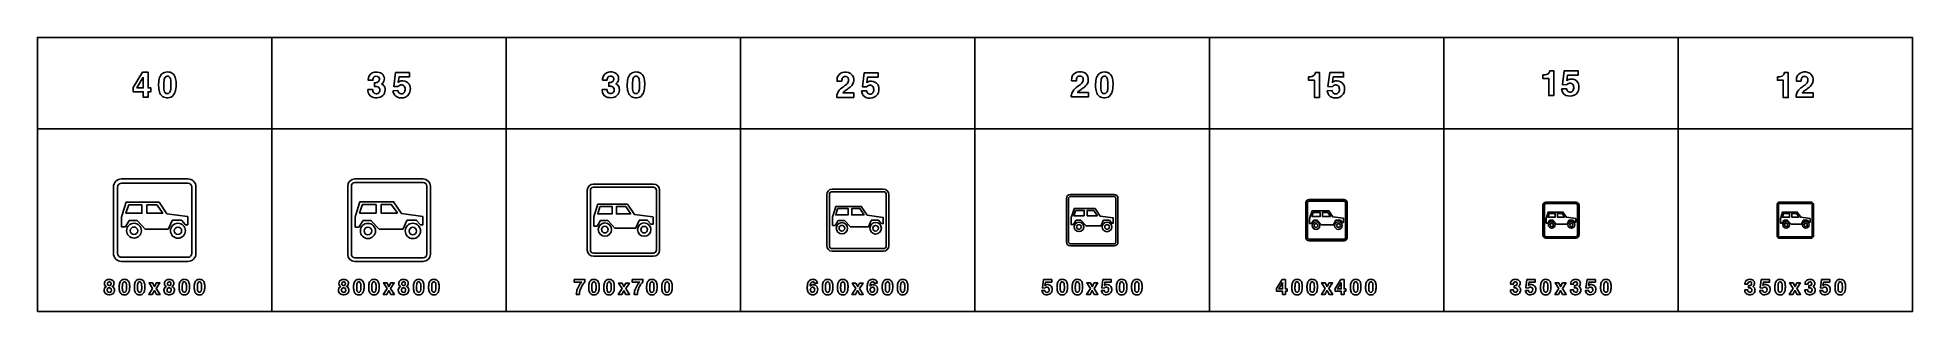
# Model space of a CAD drawing. Extents: x 0 to 18160, y 0 to 2655.
import ezdxf

# ---------------------------------------------------------------- set-up
doc = ezdxf.new("R2010")
doc.units = 0
doc.header["$MEASUREMENT"] = 0

msp = doc.modelspace()

# ---------------------------------------------------------------- linework, layer by layer
for points in [[(0, 1770), (2270, 1770), (2270, 2655), (0, 2655)], [(2270, 1770), (4540, 1770), (4540, 2655), (2270, 2655)], [(4540, 1770), (6810, 1770), (6810, 2655), (4540, 2655)], [(6810, 1770), (9080, 1770), (9080, 2655), (6810, 2655)], [(9080, 1770), (11350, 1770), (11350, 2655), (9080, 2655)], [(11350, 1770), (13620, 1770), (13620, 2655), (11350, 2655)], [(13620, 1770), (15890, 1770), (15890, 2655), (13620, 2655)], [(15890, 1770), (18160, 1770), (18160, 2655), (15890, 2655)], [(927.496, 2171.35), (1017.9, 2317.79), (1070.98, 2317.79), (1070.98, 2166.57), (1097.95, 2166.57), (1097.95, 2128.53), (1070.98, 2128.53), (1070.98, 2076.28), (1023.46, 2076.28), (1023.46, 2128.53), (927.496, 2128.53)], [(1023.46, 2269.13), (963.474, 2166.57), (1023.46, 2166.57)], [(0, 0), (2270, 0), (2270, 1770), (0, 1770)], [(2270, 0), (4540, 0), (4540, 1770), (2270, 1770)], [(4540, 0), (6810, 0), (6810, 1770), (4540, 1770)], [(6810, 0), (9080, 0), (9080, 1770), (6810, 1770)], [(9080, 0), (11350, 0), (11350, 1770), (9080, 1770)], [(11350, 0), (13620, 0), (13620, 1770), (11350, 1770)], [(13620, 0), (15890, 0), (15890, 1770), (13620, 1770)], [(15890, 0), (18160, 0), (18160, 1770), (15890, 1770)], [(1115.2, 221.769), (1080.08, 276.319), (1114.84, 276.319), (1133.11, 242.267), (1151.83, 276.319), (1185.98, 276.319), (1150.44, 222.29), (1186.95, 166.272), (1152.4, 166.272), (1132.54, 202.362), (1112.14, 166.272), (1077.99, 166.272)], [(3385.19, 221.769), (3350.07, 276.319), (3384.84, 276.319), (3403.11, 242.267), (3421.83, 276.319), (3455.97, 276.319), (3420.43, 222.29), (3456.95, 166.272), (3422.4, 166.272), (3402.54, 202.362), (3382.14, 166.272), (3347.99, 166.272)], [(5662.41, 221.386), (5627.29, 275.936), (5662.06, 275.936), (5680.33, 241.884), (5699.05, 275.936), (5733.19, 275.936), (5697.65, 221.908), (5734.17, 165.889), (5699.62, 165.889), (5679.76, 201.979), (5659.35, 165.889), (5625.21, 165.889)], [(7925.79, 221.523), (7890.67, 276.072), (7925.43, 276.072), (7943.7, 242.02), (7962.42, 276.072), (7996.57, 276.072), (7961.03, 222.044), (7997.54, 166.025), (7962.99, 166.025), (7943.13, 202.115), (7922.73, 166.025), (7888.58, 166.025)], [(10198.2, 221.797), (10163.1, 276.346), (10197.9, 276.346), (10216.2, 242.294), (10234.9, 276.346), (10269, 276.346), (10233.5, 222.318), (10270, 166.299), (10235.4, 166.299), (10215.6, 202.389), (10195.2, 166.299), (10161, 166.299)], [(12001, 222.096), (12055.2, 309.963), (12087.1, 309.963), (12087.1, 219.229), (12103.3, 219.229), (12103.3, 196.409), (12087.1, 196.409), (12087.1, 165.058), (12058.6, 165.058), (12058.6, 196.409), (12001, 196.409)], [(12058.6, 280.769), (12022.6, 219.229), (12058.6, 219.229)], [(12472.5, 221.797), (12437.4, 276.346), (12472.2, 276.347), (12490.5, 242.294), (12509.2, 276.347), (12543.3, 276.347), (12507.8, 222.318), (12544.3, 166.299), (12509.7, 166.299), (12489.9, 202.389), (12469.5, 166.299), (12435.3, 166.299)], [(12569, 222.114), (12623.3, 309.981), (12655.1, 309.981), (12655.1, 219.246), (12671.3, 219.246), (12671.3, 196.427), (12655.1, 196.427), (12655.1, 165.076), (12626.6, 165.076), (12626.6, 196.427), (12569, 196.427)], [(12626.6, 280.787), (12590.6, 219.246), (12626.6, 219.246)], [(14734.2, 221.783), (14699.1, 276.333), (14733.9, 276.333), (14752.1, 242.281), (14770.8, 276.333), (14805, 276.333), (14769.4, 222.304), (14806, 166.285), (14771.4, 166.285), (14751.6, 202.375), (14731.2, 166.285), (14697, 166.285)], [(17004.2, 221.783), (16969.1, 276.333), (17003.9, 276.333), (17022.1, 242.281), (17040.8, 276.333), (17075, 276.333), (17039.4, 222.304), (17076, 166.285), (17041.4, 166.285), (17021.6, 202.375), (17001.2, 166.285), (16967, 166.285)]]:
    msp.add_lwpolyline(points, close=True)
for points in [[(1173.29, 2191.65, -0.0563084), (1179.33, 2254.48, -0.130301), (1201.53, 2298.28, -0.174843), (1243.35, 2319.69, -0.147552), (1296.47, 2313.05, -0.192146), (1333.28, 2269.88, -0.0833996), (1342.52, 2212.85, -0.0545507), (1337.51, 2142.08, -0.116773), (1318.43, 2098, -0.221099), (1263.57, 2070.32, -0.162564), (1212.11, 2082.84, -0.174743), (1180.84, 2128.26, -0.0640867), (1173.37, 2186.95)], [(1224.67, 2161.12, 0.0124589), (1225.19, 2154.8, 0.0668192), (1230.8, 2129.4, 0.615362), (1281.7, 2123.79, 0.0726881), (1287.15, 2136.83, 0.0588562), (1291.85, 2174.11, 0.0389037), (1290.23, 2241.09, 0.084671), (1283.64, 2264.43, 0.156013), (1272.18, 2276.6, 0.143208), (1256.47, 2279.56, 0.172584), (1240.71, 2273.36, 0.132565), (1230.76, 2257.8, 0.0498315), (1226.21, 2236.08, 0.0368731)], [(3199.84, 2150.87), (3246.2, 2150.87, 0.0411845), (3248.26, 2135.66, 0.335066), (3278.75, 2110.39, 0.276505), (3310.74, 2124.92, 0.158203), (3316.31, 2145.65, 0.0878221), (3313.34, 2161.57, 0.217575), (3294.82, 2178.43, 0.0882727), (3273.57, 2181.56), (3262.75, 2181.56), (3262.75, 2216.82, 0.0282129), (3282.34, 2217.42, 0.50028), (3309.32, 2262.91, 0.235001), (3290.79, 2277.96, 0.165496), (3265.12, 2275.67, 0.220849), (3250.9, 2259.12, 0.055705), (3248.02, 2240.92), (3203.2, 2240.92, -0.0488003), (3204.97, 2263.51, -0.30773), (3262.59, 2318.01, -0.146685), (3322.07, 2312.08, -0.469869), (3348.61, 2219.31, -0.0891152), (3336.57, 2207.54), (3332.3, 2204.54, -0.0245333), (3343.48, 2198.14, -0.202429), (3365.75, 2161.45, -0.422325), (3303.08, 2072, -0.154301), (3238.98, 2079.19, -0.287878), (3199.96, 2139.89, -0.0143877)], [(3442.43, 2139.57), (3489.39, 2141.35, 0.0452719), (3495.79, 2125.12, 0.0567733), (3500.53, 2118.25, 0.070207), (3504.95, 2114.77, 0.264984), (3540.97, 2112.87, 0.20748), (3558.38, 2135.98, 0.147389), (3557.24, 2174.01, 0.308532), (3527.86, 2195.42, 0.215743), (3498.08, 2185.19, 0.028781), (3492.71, 2178.95), (3450.09, 2180.96), (3467.91, 2315.64), (3601.95, 2315.64), (3601.95, 2273.77), (3501.51, 2273.77), (3492.55, 2221.76, -0.0211252), (3505.46, 2229.3, -0.121371), (3538.8, 2235.15, -0.244671), (3598.59, 2203.2, -0.173069), (3610.16, 2144.07, -0.256779), (3564.98, 2078.08, -0.199585), (3485.44, 2077.01, -0.245625), (3445.16, 2125.91, -0.0170062)], [(5469.08, 2152.29), (5515.45, 2152.29, 0.0411845), (5517.5, 2137.08, 0.335066), (5547.99, 2111.8, 0.276505), (5579.98, 2126.34, 0.158203), (5585.55, 2147.07, 0.0878221), (5582.59, 2162.99, 0.217575), (5564.07, 2179.85, 0.0882727), (5542.82, 2182.97), (5532, 2182.97), (5532, 2218.24, 0.0282129), (5551.59, 2218.83, 0.50028), (5578.56, 2264.33, 0.235001), (5560.04, 2279.38, 0.165496), (5534.37, 2277.09, 0.220849), (5520.15, 2260.54, 0.055705), (5517.27, 2242.33), (5472.44, 2242.33, -0.0488003), (5474.22, 2264.92, -0.30773), (5531.84, 2319.43, -0.146685), (5591.32, 2313.5, -0.469869), (5617.86, 2220.73, -0.0891152), (5605.81, 2208.96), (5601.55, 2205.96, -0.0245333), (5612.72, 2199.56, -0.202429), (5635, 2162.87, -0.422325), (5572.32, 2073.41, -0.154301), (5508.22, 2080.6, -0.287878), (5469.2, 2141.31, -0.0143877)], [(5711.68, 2191.65, -0.0563084), (5717.72, 2254.48, -0.130301), (5739.91, 2298.28, -0.174843), (5781.74, 2319.69, -0.147552), (5834.86, 2313.05, -0.192146), (5871.67, 2269.88, -0.0833996), (5880.91, 2212.85, -0.0545507), (5875.89, 2142.08, -0.116773), (5856.82, 2098, -0.221099), (5801.96, 2070.32, -0.162564), (5750.5, 2082.84, -0.174743), (5719.22, 2128.26, -0.0640867), (5711.76, 2186.95)], [(5763.06, 2161.12, 0.0124589), (5763.57, 2154.8, 0.0668192), (5769.18, 2129.4, 0.615362), (5820.09, 2123.79, 0.0726881), (5825.54, 2136.83, 0.0588562), (5830.24, 2174.11, 0.0389037), (5828.62, 2241.09, 0.084671), (5822.02, 2264.43, 0.156013), (5810.57, 2276.6, 0.143208), (5794.85, 2279.56, 0.172584), (5779.09, 2273.36, 0.132565), (5769.14, 2257.8, 0.0498315), (5764.6, 2236.08, 0.0368731)], [(7741.06, 2074.79, -0.0640343), (7742.32, 2095.72, -0.161687), (7778.14, 2156.27, -0.0283718), (7819.97, 2188.65, 0.0545111), (7840.86, 2206.58, 0.192461), (7855.83, 2246.12, 0.234238), (7842.24, 2272.5, 0.196223), (7816.93, 2277.28, 0.252425), (7795.01, 2260.1, 0.0856617), (7790.86, 2243.08, 0.0202329), (7790.15, 2231.39), (7743.51, 2231.39, -0.0983795), (7749.55, 2272.7, -0.245047), (7795.72, 2315.83, -0.207102), (7872.69, 2307.49, -0.233443), (7905.15, 2255.16, -0.20961), (7886.99, 2190.98, -0.0785124), (7853.06, 2159.51, 0.0107372), (7817.24, 2133.72, 0.0665092), (7801.37, 2117.68), (7905.86, 2117.68), (7905.86, 2074.79)], [(7981.21, 2136.73), (8028.17, 2138.5, 0.0452719), (8034.56, 2122.27, 0.0567733), (8039.3, 2115.4, 0.070207), (8043.73, 2111.92, 0.264984), (8079.74, 2110.03, 0.20748), (8097.16, 2133.13, 0.147389), (8096.02, 2171.17, 0.308532), (8066.63, 2192.57, 0.215743), (8036.85, 2182.34, 0.028781), (8031.48, 2176.1), (7988.87, 2178.12), (8006.68, 2312.79), (8140.72, 2312.79), (8140.72, 2270.93), (8040.29, 2270.93), (8031.33, 2218.92, -0.0211252), (8044.24, 2226.46, -0.121371), (8077.57, 2232.3, -0.244671), (8137.37, 2200.35, -0.173069), (8148.94, 2141.23, -0.256779), (8103.76, 2075.23, -0.199585), (8024.22, 2074.17, -0.245625), (7983.93, 2123.06, -0.0170062)], [(10012.9, 2078.85, -0.0640343), (10014.2, 2099.78, -0.161687), (10050, 2160.33, -0.0283718), (10091.8, 2192.71, 0.0545111), (10112.7, 2210.64, 0.192461), (10127.7, 2250.18, 0.234238), (10114.1, 2276.56, 0.196223), (10088.8, 2281.34, 0.252425), (10066.8, 2264.16, 0.0856617), (10062.7, 2247.14, 0.0202329), (10062, 2235.45), (10015.3, 2235.45, -0.0983795), (10021.4, 2276.76, -0.245047), (10067.6, 2319.89, -0.207102), (10144.5, 2311.55, -0.233443), (10177, 2259.22, -0.20961), (10158.8, 2195.04, -0.0785124), (10124.9, 2163.57, 0.0107372), (10089.1, 2137.78, 0.0665092), (10073.2, 2121.74), (10177.7, 2121.74), (10177.7, 2078.85)], [(10247.9, 2191.49, -0.0563084), (10253.9, 2254.33, -0.130301), (10276.1, 2298.12, -0.174843), (10317.9, 2319.53, -0.147552), (10371, 2312.9, -0.192146), (10407.8, 2269.73, -0.0833996), (10417.1, 2212.7, -0.0545507), (10412.1, 2141.92, -0.116773), (10393, 2097.85, -0.221099), (10338.1, 2070.16, -0.162564), (10286.7, 2082.68, -0.174743), (10255.4, 2128.1, -0.0640867), (10247.9, 2186.79)], [(10299.2, 2160.96, 0.0124589), (10299.8, 2154.64, 0.0668192), (10305.4, 2129.25, 0.615362), (10356.3, 2123.64, 0.0726881), (10361.7, 2136.67, 0.0588562), (10366.4, 2173.95, 0.0389037), (10364.8, 2240.94, 0.084671), (10358.2, 2264.28, 0.156013), (10346.8, 2276.44, 0.143208), (10331, 2279.4, 0.172584), (10315.3, 2273.2, 0.132565), (10305.3, 2257.64, 0.0498315), (10300.8, 2235.92, 0.0368731)], [(12310.9, 2274.45), (12324.1, 2274.45, 0.0261527), (12330.1, 2275.12, 0.0824327), (12354.9, 2282.34, 0.211118), (12374.9, 2306.08, 0.0230957), (12377.6, 2315.99), (12415.7, 2315.99), (12415.7, 2074.01), (12367.1, 2074.01), (12367.1, 2241.03), (12310.9, 2241.03)], [(12491, 2139), (12538, 2140.78, 0.0452719), (12544.4, 2124.55, 0.0567733), (12549.1, 2117.67, 0.070207), (12553.5, 2114.2, 0.264984), (12589.6, 2112.3, 0.20748), (12607, 2135.41, 0.147389), (12605.8, 2173.44, 0.308532), (12576.4, 2194.85, 0.215743), (12546.7, 2184.62, 0.028781), (12541.3, 2178.38), (12498.7, 2180.39), (12516.5, 2315.07), (12650.5, 2315.07), (12650.5, 2273.2), (12550.1, 2273.2), (12541.1, 2221.19, -0.0211252), (12554.1, 2228.73, -0.121371), (12587.4, 2234.58, -0.244671), (12647.2, 2202.63, -0.173069), (12658.8, 2143.5, -0.256779), (12613.6, 2077.51, -0.199585), (12534, 2076.44, -0.245625), (12493.7, 2125.34, -0.0170062)], [(14580.9, 2291.94), (14594, 2291.94, 0.0261527), (14600.1, 2292.61, 0.0824327), (14624.9, 2299.84, 0.211118), (14644.9, 2323.58, 0.0230957), (14647.6, 2333.49), (14685.7, 2333.49), (14685.7, 2091.51), (14637.1, 2091.51), (14637.1, 2258.53), (14580.9, 2258.53)], [(14761, 2156.5), (14808, 2158.28, 0.0452719), (14814.4, 2142.04, 0.0567733), (14819.1, 2135.17, 0.070207), (14823.5, 2131.7, 0.264984), (14859.6, 2129.8, 0.20748), (14877, 2152.9, 0.147389), (14875.8, 2190.94, 0.308532), (14846.4, 2212.34, 0.215743), (14816.7, 2202.11, 0.028781), (14811.3, 2195.87), (14768.7, 2197.89), (14786.5, 2332.56), (14920.5, 2332.56), (14920.5, 2290.7), (14820.1, 2290.7), (14811.1, 2238.69, -0.0211252), (14824, 2246.23, -0.121371), (14857.4, 2252.08, -0.244671), (14917.2, 2220.12, -0.173069), (14928.7, 2161, -0.256779), (14883.6, 2095.01, -0.199585), (14804, 2093.94, -0.245625), (14763.7, 2142.83, -0.0170062)], [(16852.4, 2273.43), (16865.5, 2273.43, 0.0261527), (16871.5, 2274.1, 0.0824327), (16896.4, 2281.32, 0.211118), (16916.4, 2305.06, 0.0230957), (16919, 2314.97), (16957.1, 2314.97), (16957.1, 2072.99), (16908.5, 2072.99), (16908.5, 2240.01), (16852.4, 2240.01)], [(17032.5, 2075.98, -0.0640343), (17033.8, 2096.92, -0.161687), (17069.6, 2157.46, -0.0283718), (17111.4, 2189.85, 0.0545111), (17132.3, 2207.78, 0.192461), (17147.3, 2247.31, 0.234238), (17133.7, 2273.69, 0.196223), (17108.4, 2278.47, 0.252425), (17086.4, 2261.29, 0.0856617), (17082.3, 2244.27, 0.0202329), (17081.6, 2232.58), (17034.9, 2232.58, -0.0983795), (17041, 2273.89, -0.245047), (17087.1, 2317.02, -0.207102), (17164.1, 2308.69, -0.233443), (17196.6, 2256.36, -0.20961), (17178.4, 2192.18, -0.0785124), (17144.5, 2160.7, 0.0107372), (17108.7, 2134.91, 0.0665092), (17092.8, 2118.88), (17197.3, 2118.88), (17197.3, 2075.98)], [(814.998, 484.997, -0.414213), (734.998, 564.997), (734.998, 1205, -0.414213), (814.998, 1285), (1455, 1285, -0.414213), (1535, 1205), (1535, 564.997, -0.414213), (1455, 484.997)], [(3075, 484.997, -0.414213), (3005, 554.997), (3005, 1215, -0.414213), (3075, 1285), (3735, 1285, -0.414213), (3805, 1215), (3805, 554.997, -0.414213), (3735, 484.997)], [(814.998, 524.997), (1455, 524.997, 0.414213), (1495, 564.997), (1495, 1205, 0.414213), (1455, 1245), (814.998, 1245, 0.414213), (774.998, 1205), (774.998, 564.997, 0.414213)], [(3075, 519.997), (3735, 519.997, 0.414213), (3770, 554.997), (3770, 1215, 0.414213), (3735, 1250), (3075, 1250, 0.414213), (3040, 1215), (3040, 554.997, 0.414213)], [(5385, 534.997, -0.414213), (5325, 594.997), (5325, 1175, -0.414213), (5385, 1235), (5965, 1235, -0.414213), (6025, 1175), (6025, 594.997, -0.414213), (5965, 534.997)], [(5385, 564.997), (5965, 564.997, 0.414213), (5995, 594.997), (5995, 1175, 0.414213), (5965, 1205), (5385, 1205, 0.414213), (5355, 1175), (5355, 594.997, 0.414213)], [(7695, 584.997, -0.414213), (7645, 634.997), (7645, 1135, -0.414213), (7695, 1185), (8195, 1185, -0.414213), (8245, 1135), (8245, 634.997, -0.414213), (8195, 584.997)], [(7695, 609.997), (8195, 609.997, 0.414213), (8220, 634.997), (8220, 1135, 0.414213), (8195, 1160), (7695, 1160, 0.414213), (7670, 1135), (7670, 634.997, 0.414213)], [(10005, 634.997, -0.414213), (9965, 674.997), (9965, 1095, -0.414213), (10005, 1135), (10425, 1135, -0.414213), (10465, 1095), (10465, 674.997, -0.414213), (10425, 634.997)], [(10005, 654.997), (10425, 654.997, 0.414213), (10445, 674.997), (10445, 1095, 0.414213), (10425, 1115), (10005, 1115, 0.414213), (9985, 1095), (9985, 674.997, 0.414213)], [(814.598, 842.396), (814.606, 854.337), (814.598, 907.479), (814.598, 912.297, -0.0203276), (815.478, 922.675, -0.0447033), (819.367, 934.399), (819.637, 935.223), (859.397, 1059.06), (859.679, 1059.8), (868.992, 1059.8), (1172.16, 1059.8), (1177.84, 1059.8), (1253.47, 947.977), (1453.69, 920.411, -0.057686), (1454.51, 919.999, -0.124841), (1455.07, 919.177, -0.0174102), (1455.4, 918.149), (1455.4, 842.239), (1455.4, 841.006), (1432.62, 841.006), (1431.53, 841.006), (1430.03, 842.446), (1396.42, 883.177, 0.146548), (1394.03, 884.206), (1308.47, 884.206), (1307.77, 884.206, 0.0982405), (1305.39, 882.97, 0.0559614), (1303.79, 880.913), (1269.6, 801.92, -0.042491), (1268.07, 800.068, -0.0985181), (1266.65, 799.023), (1259.42, 799.023), (1049.4, 799.023), (1042.86, 799.023, -0.0482822), (1041.98, 799.369), (966.971, 878.92, 0.194915), (961.668, 882.431, 0.0431673), (960.43, 882.561), (894.578, 882.561, 0.0393377), (890.279, 882.561, 0.243812), (886.944, 880.708), (886.687, 880.268), (851.538, 821.345), (850.184, 819.167), (846.701, 819.167), (816.848, 819.167), (815.713, 819.183, -0.193165), (814.944, 819.818, -0.0572106), (814.658, 820.639, -0.00892737), (814.598, 821.114)], [(933.559, 1032.16), (999.818, 1032.16), (1005.28, 1032.16), (1012.11, 1032.16), (1012.11, 1021.8), (1012.11, 995.402), (1012.11, 957.234), (1012.1, 952.297), (947.159, 952.297), (878.088, 952.347), (863.994, 952.347), (855.986, 952.347), (880.475, 1027.85, -0.0899559), (882.207, 1031.17, -0.115233), (883.541, 1032.16), (890.27, 1032.16, 0.0553774), (895.028, 1032.16), (924.736, 1032.16)], [(1206.53, 952.347, 0.0428563), (1200.24, 952.347), (1134.96, 952.347), (1063.01, 952.347), (1058.93, 952.347), (1058.93, 1032.16), (1107.27, 1032.16), (1118.88, 1032.14), (1154.97, 1032.16), (1158.71, 1032.16, -0.0589253), (1159.27, 1031.75), (1210.26, 956.864, -0.102155), (1211.58, 954.735, -0.219575), (1211.25, 952.347)], [(3077.48, 841.449), (3077.49, 853.656), (3077.48, 907.979), (3077.48, 912.903, -0.0203276), (3078.38, 923.512, -0.0447033), (3082.35, 935.497), (3082.63, 936.339), (3123.27, 1062.93), (3123.56, 1063.68), (3133.08, 1063.68), (3442.99, 1063.68), (3448.8, 1063.68), (3526.1, 949.377), (3730.77, 921.198, -0.057686), (3731.61, 920.777, -0.124841), (3732.18, 919.937, -0.0174102), (3732.52, 918.885), (3732.52, 841.289), (3732.52, 840.028), (3709.24, 840.028), (3708.12, 840.028), (3706.59, 841.501), (3672.23, 883.137, 0.146548), (3669.79, 884.188), (3582.33, 884.188), (3581.61, 884.188, 0.0982405), (3579.17, 882.925, 0.0559614), (3577.54, 880.822), (3542.59, 800.074, -0.042491), (3541.03, 798.181, -0.0985181), (3539.58, 797.113), (3532.19, 797.113), (3317.5, 797.113), (3310.81, 797.113, -0.0482822), (3309.91, 797.466), (3232.65, 879.408, 0.0464789), (3229.47, 881.839, 0.100157), (3226.55, 882.506), (3159.23, 882.506, 0.0393377), (3154.84, 882.506, 0.243812), (3151.43, 880.613), (3151.17, 880.163), (3115.24, 819.93), (3113.86, 817.704), (3110.29, 817.704), (3079.78, 817.704), (3078.62, 817.72, -0.193165), (3077.83, 818.369, -0.0572106), (3077.54, 819.209, -0.00892737), (3077.48, 819.694)], [(3199.08, 1035.43), (3266.81, 1035.43), (3272.4, 1035.43), (3279.38, 1035.43), (3279.38, 1024.84), (3279.38, 997.856), (3279.38, 958.84), (3279.37, 953.792), (3212.98, 953.792), (3142.38, 953.843), (3127.97, 953.843), (3119.79, 953.843), (3144.82, 1031.02, -0.0899559), (3146.59, 1034.42, -0.115233), (3147.95, 1035.43), (3154.83, 1035.43, 0.0553774), (3159.69, 1035.43), (3190.06, 1035.43)], [(3478.12, 953.843, 0.0428563), (3471.69, 953.843), (3404.96, 953.843), (3331.41, 953.843), (3327.24, 953.843), (3327.24, 1035.43), (3376.65, 1035.43), (3388.52, 1035.41), (3425.41, 1035.43), (3429.24, 1035.43, -0.0589253), (3429.81, 1035.01), (3481.93, 958.461, -0.102155), (3483.28, 956.285, -0.219575), (3482.95, 953.843)], [(5388.42, 846.893), (5388.43, 857.574), (5388.42, 905.106), (5388.42, 909.415, -0.0203276), (5389.21, 918.698, -0.0447033), (5392.68, 929.184), (5392.92, 929.921), (5428.49, 1040.69), (5428.74, 1041.35), (5437.07, 1041.35), (5708.24, 1041.35), (5713.32, 1041.35), (5780.96, 941.329), (5960.05, 916.673, -0.057686), (5960.79, 916.304, -0.124841), (5961.28, 915.569, -0.0174102), (5961.58, 914.649), (5961.58, 846.753), (5961.58, 845.649), (5941.21, 845.649), (5940.23, 845.649), (5938.89, 846.938), (5908.82, 883.369, 0.146548), (5906.69, 884.289), (5830.16, 884.289), (5829.54, 884.289, 0.0982405), (5827.4, 883.184, 0.0559614), (5825.97, 881.344), (5795.39, 810.689, -0.042491), (5794.03, 809.033, -0.0985181), (5792.75, 808.098), (5786.29, 808.098), (5598.44, 808.098), (5592.59, 808.098, -0.0482822), (5591.8, 808.407), (5524.03, 880.281, 0.0950212), (5521.38, 882.25, 0.100157), (5518.86, 882.818), (5459.96, 882.818, 0.0393377), (5456.11, 882.818, 0.243812), (5453.01, 880.964), (5421.46, 828.063), (5420.25, 826.116), (5417.13, 826.116), (5390.43, 826.116), (5389.42, 826.13, -0.193165), (5388.73, 826.698, -0.0572106), (5388.44, 827.645)], [(5494.82, 1016.62), (5554.09, 1016.62), (5558.97, 1016.62), (5565.08, 1016.62), (5565.08, 1007.36), (5565.08, 983.748), (5565.08, 949.609), (5565.08, 945.193), (5506.99, 945.193), (5445.21, 945.238), (5432.6, 945.238), (5425.44, 945.238), (5447.34, 1012.77, -0.0899559), (5448.89, 1015.74, -0.115233), (5450.08, 1016.62), (5456.1, 1016.62, 0.0553774), (5460.36, 1016.62), (5486.93, 1016.62)], [(5738.98, 945.238, 0.0428563), (5733.35, 945.238), (5674.96, 945.238), (5610.61, 945.238), (5606.96, 945.238), (5606.96, 1016.62), (5650.19, 1016.62), (5660.58, 1016.61), (5692.86, 1016.62), (5696.21, 1016.62, -0.0589253), (5696.7, 1016.26), (5742.31, 949.278, -0.102155), (5743.5, 947.374, -0.219575), (5743.2, 945.238)], [(7699.36, 852.336), (7699.36, 861.491), (7699.36, 902.233), (7699.36, 905.927, -0.0203276), (7700.03, 913.883, -0.0447033), (7703.02, 922.872), (7703.22, 923.503), (7733.7, 1018.45), (7733.92, 1019.01), (7741.06, 1019.01), (7973.49, 1019.01), (7977.85, 1019.01), (8035.83, 933.282), (8189.33, 912.147, -0.057686), (8189.96, 911.832, -0.124841), (8190.39, 911.202, -0.0174102), (8190.64, 910.413), (8190.64, 852.216), (8190.64, 851.27), (8173.18, 851.27), (8172.34, 851.27), (8171.19, 852.375), (8145.42, 883.602, 0.146548), (8143.59, 884.39), (8078, 884.39), (8077.46, 884.39, 0.0982405), (8075.63, 883.443, 0.0559614), (8074.4, 881.866), (8048.19, 821.305, -0.042491), (8047.02, 819.885, -0.0985181), (8045.93, 819.084), (8040.39, 819.084), (7879.37, 819.084), (7874.36, 819.084, -0.0482822), (7873.69, 819.349), (7815.53, 881.02, 0.0597501), (7812.92, 882.811, 0.0809878), (7811.16, 883.129), (7760.68, 883.129, 0.0393377), (7757.38, 883.129, 0.243812), (7754.73, 881.54), (7727.68, 836.197), (7726.64, 834.527), (7723.97, 834.527), (7701.08, 834.527), (7700.21, 834.54, -0.193165), (7699.62, 835.026, -0.0572106), (7699.38, 835.838)], [(7790.56, 997.818), (7841.36, 997.82), (7845.55, 997.82), (7850.78, 997.82), (7850.78, 989.88), (7850.78, 969.641), (7850.78, 940.379), (7850.78, 936.593), (7800.99, 936.593), (7748.03, 936.632), (7737.23, 936.632), (7731.09, 936.632), (7749.86, 994.515, -0.0899559), (7751.19, 997.064, -0.115233), (7752.21, 997.82), (7757.37, 997.82, 0.0553774), (7761.02, 997.82), (7783.8, 997.82)], [(7999.84, 936.632, 0.0428563), (7995.02, 936.632), (7944.97, 936.632), (7889.8, 936.632), (7886.68, 936.632), (7886.68, 997.82), (7923.74, 997.82), (7932.64, 997.809), (7960.31, 997.82), (7963.18, 997.82, -0.0589253), (7963.6, 997.509), (8002.7, 940.095, -0.102155), (8003.71, 938.463, -0.219575), (8003.46, 936.632)], [(10010.3, 857.78), (10010.3, 865.409), (10010.3, 899.361), (10010.3, 902.439, -0.0203276), (10010.9, 909.069, -0.0447033), (10013.3, 916.56), (10013.5, 917.086), (10038.9, 996.206), (10039.1, 996.675), (10045, 996.675), (10238.7, 996.675), (10242.4, 996.675), (10290.7, 925.235), (10418.6, 907.623, -0.057686), (10419.1, 907.36, -0.124841), (10419.5, 906.835, -0.0174102), (10419.7, 906.178), (10419.7, 857.68), (10419.7, 856.892), (10405.1, 856.892), (10404.5, 856.892), (10403.5, 857.812), (10382, 883.835, 0.146548), (10380.5, 884.492), (10325.6, 884.492, 0.0982405), (10323.9, 883.703, 0.0559614), (10322.8, 882.388), (10301, 831.921, -0.042491), (10300, 830.737, -0.0985181), (10299.1, 830.07), (10294.5, 830.07), (10160.3, 830.07), (10156.1, 830.07, -0.0482822), (10155.6, 830.29), (10107.6, 881.146, 0.146075), (10104.8, 883.205, 0.0760072), (10103.5, 883.441), (10061.4, 883.441, 0.0393377), (10058.6, 883.441, 0.243812), (10056.4, 882.117), (10033.9, 844.33), (10033, 842.939), (10030.8, 842.939), (10011.7, 842.939), (10011, 842.949, -0.193165), (10010.5, 843.355, -0.0572106), (10010.3, 844.031)], [(10086.3, 979.015), (10128.6, 979.017), (10132.1, 979.017), (10136.5, 979.017), (10136.5, 972.4), (10136.5, 955.534), (10136.5, 931.149), (10136.5, 927.994), (10095, 927.994), (10050.9, 928.026), (10041.9, 928.026), (10036.7, 928.026), (10052.4, 976.262, -0.0899559), (10053.5, 978.386, -0.115233), (10054.3, 979.017), (10058.6, 979.017, 0.0553774), (10061.7, 979.017), (10080.7, 979.017)], [(10260.7, 928.026, 0.0428563), (10256.7, 928.026), (10215, 928.026), (10169, 928.026), (10166.4, 928.026), (10166.4, 979.017), (10197.3, 979.017), (10204.7, 979.008), (10227.8, 979.017), (10230.3, 978.887), (10263.1, 930.912, -0.102155), (10263.9, 929.552, -0.219575), (10263.7, 928.026)], [(12315, 684.997, -0.414213), (12285, 714.997), (12285, 1055, -0.414213), (12315, 1085), (12655, 1085, -0.414213), (12685, 1055), (12685, 714.997, -0.414213), (12655, 684.997)], [(12315, 699.997), (12655, 699.997, 0.414213), (12670, 714.997), (12670, 1055, 0.414213), (12655, 1070), (12315, 1070, 0.414213), (12300, 1055), (12300, 714.997, 0.414213)], [(12321.2, 863.223), (12321.2, 869.327), (12321.2, 896.488), (12321.2, 898.95, -0.0203276), (12321.7, 904.255, -0.0447033), (12323.7, 910.458), (12344.2, 974.152), (12349, 974.339), (12504, 974.339), (12506.9, 974.339), (12545.5, 917.187), (12648.1, 902.992, -0.124841), (12648.6, 902.467, -0.0174102), (12648.8, 901.941), (12648.8, 863.143), (12648.8, 862.513), (12637.1, 862.513), (12636.6, 862.513), (12635.8, 863.249), (12618.6, 884.067, 0.146548), (12617.4, 884.593), (12573.5, 884.593, 0.0982405), (12572.1, 883.961, 0.0559614), (12571.3, 882.91), (12553.8, 842.536, -0.042491), (12553, 841.589, -0.0985181), (12552.3, 841.055), (12548.6, 841.055), (12441.2, 841.055), (12437.9, 841.055, -0.0482822), (12437.5, 841.232), (12398.7, 882.234, 0.0684734), (12397.1, 883.461, 0.0810979), (12395.8, 883.752), (12362.1, 883.752, 0.0393377), (12359.9, 883.752, 0.243812), (12358.1, 882.693), (12340.1, 852.464), (12339.4, 851.351), (12337.6, 851.351), (12322.4, 851.351), (12321.8, 851.359, -0.193165), (12321.3, 852.119)], [(12382, 960.212), (12415.9, 960.213), (12418.7, 960.213), (12422.2, 960.213), (12422.2, 954.919), (12422.2, 941.426), (12422.2, 921.918), (12422.2, 919.395), (12389, 919.395), (12353.7, 919.42), (12346.5, 919.42), (12342.4, 919.42), (12354.9, 958.009, -0.0899559), (12355.8, 959.708, -0.115233), (12356.5, 960.213), (12359.9, 960.213, 0.0553774), (12362.3, 960.213), (12377.5, 960.213)], [(12521.6, 919.42, 0.0428563), (12518.3, 919.42), (12485, 919.42), (12448.2, 919.42), (12446.1, 919.42), (12446.1, 960.213), (12470.8, 960.213), (12476.8, 960.205), (12495.2, 960.213), (12497.3, 960.109), (12523.5, 921.729, -0.102155), (12524.1, 920.641, -0.219575), (12524, 919.42)], [(14610, 709.997, -0.414213), (14580, 739.997), (14580, 1030, -0.414213), (14610, 1060), (14900, 1060, -0.414213), (14930, 1030), (14930, 739.997, -0.414213), (14900, 709.997)], [(14610, 724.997), (14900, 724.997, 0.414213), (14915, 739.997), (14915, 1030, 0.414213), (14900, 1045), (14610, 1045, 0.414213), (14595, 1030), (14595, 739.997, 0.414213)], [(14611.7, 865.945), (14611.7, 871.285), (14611.7, 895.052), (14611.7, 897.206, -0.0203276), (14612.1, 901.848, -0.0447033), (14613.9, 907.275), (14631.8, 963.007), (14636, 963.171), (14771.6, 963.171), (14774.2, 963.171), (14808, 913.163), (14897.7, 900.743, -0.124841), (14898.1, 900.283, -0.0174102), (14898.3, 899.823), (14898.3, 865.875), (14898.3, 865.323), (14888.1, 865.323), (14887.6, 865.323), (14886.9, 865.968), (14871.9, 884.183, 0.146548), (14870.8, 884.643), (14832.4, 884.643, 0.0982405), (14831.2, 884.091, 0.0559614), (14830.5, 883.171), (14815.2, 847.843, -0.042491), (14814.5, 847.015, -0.0985181), (14813.9, 846.548), (14810.6, 846.548), (14716.7, 846.548), (14713.6, 846.625), (14679.4, 882.624, 0.0945747), (14678.2, 883.588, 0.100157), (14676.9, 883.908), (14647.5, 883.908, 0.0393377), (14645.6, 883.908, 0.243812), (14644, 882.981), (14628.2, 856.53), (14627.6, 855.556), (14626.1, 855.556), (14612.7, 855.556), (14612, 855.706, -0.0572106), (14611.7, 856.321)], [(14664.9, 950.81), (14694.5, 950.811), (14697, 950.811), (14700, 950.811), (14700, 946.179), (14700, 934.373), (14700, 917.303), (14700, 915.095), (14671, 915.095), (14640.1, 915.118), (14633.8, 915.118), (14630.2, 915.118), (14641.2, 948.883, -0.0899559), (14641.9, 950.37, -0.115233), (14642.5, 950.811), (14645.6, 950.811, 0.0553774), (14647.7, 950.811), (14661, 950.811)], [(14787, 915.118, 0.0428563), (14784.2, 915.118), (14755, 915.118), (14722.8, 915.118), (14721, 915.118), (14721, 950.811), (14742.6, 950.811), (14747.8, 950.804), (14763.9, 950.811), (14765.7, 950.72), (14788.7, 917.138, -0.102155), (14789.2, 916.186, -0.219575), (14789.1, 915.118)], [(16874, 709.997, -0.414213), (16850, 733.997), (16850, 1036, -0.414213), (16874, 1060), (17176, 1060, -0.414213), (17200, 1036), (17200, 733.997, -0.414213), (17176, 709.997)], [(16874, 721.998), (17176, 721.998, 0.414213), (17188, 733.998), (17188, 1036, 0.414213), (17176, 1048), (16874, 1048, 0.414213), (16862, 1036), (16862, 733.998, 0.414213)], [(16881.7, 865.945), (16881.7, 871.286), (16881.7, 895.052), (16881.7, 897.206, -0.0203276), (16882.1, 901.848, -0.0447033), (16883.9, 907.275), (16901.8, 963.007), (16906, 963.171), (17041.6, 963.171), (17044.2, 963.171), (17078, 913.163), (17167.7, 900.743, -0.124841), (17168.1, 900.283, -0.0174102), (17168.3, 899.823), (17168.3, 865.875), (17168.3, 865.324), (17158.1, 865.324), (17157.6, 865.324), (17156.9, 865.968), (17141.9, 884.184, 0.146548), (17140.8, 884.643), (17102.4, 884.643, 0.0982405), (17101.2, 884.091, 0.0559614), (17100.5, 883.171), (17085.2, 847.843, -0.042491), (17084.5, 847.015, -0.0985181), (17083.9, 846.548), (17080.6, 846.548), (16986.7, 846.548), (16983.6, 846.625), (16949.2, 882.831, 0.136972), (16947.9, 883.746, 0.0750557), (16946.9, 883.908), (16917.5, 883.908, 0.0393377), (16915.6, 883.908, 0.243812), (16914, 882.981), (16898.2, 856.53), (16897.6, 855.557), (16896.1, 855.557), (16882.7, 855.557), (16882, 855.706, -0.0572106), (16881.7, 856.321)], [(16934.9, 950.81), (16964.5, 950.811), (16967, 950.811), (16970, 950.811), (16970, 946.179), (16970, 934.373), (16970, 917.304), (16970, 915.095), (16941, 915.095), (16910.1, 915.118), (16903.8, 915.118), (16900.2, 915.118), (16911.2, 948.883, -0.0899559), (16911.9, 950.369, -0.115233), (16912.5, 950.811), (16915.5, 950.811, 0.0553774), (16917.7, 950.811), (16931, 950.811)], [(17057, 915.118, 0.0428563), (17054.2, 915.118), (17025, 915.118), (16992.8, 915.118), (16991, 915.118), (16991, 950.811), (17012.6, 950.811), (17017.8, 950.804), (17033.9, 950.811), (17035.7, 950.72), (17058.7, 917.138, -0.102155), (17059.2, 916.186, -0.219575), (17059.1, 915.118)], [(862.981, 782.946, -1), (1006.77, 782.946, -1)], [(898.399, 782.52, -1), (970.479, 782.52, -1)], [(1287.77, 782.721, -1), (1432.81, 782.721, -1)], [(1324.54, 782.315, -1), (1396.08, 782.315, -1)], [(3126.94, 780.678, -1), (3273.92, 780.678, -1)], [(3163.14, 780.243, -1), (3236.82, 780.243, -1)], [(3561.16, 780.448, -1), (3709.43, 780.448, -1)], [(3598.75, 780.033, -1), (3671.88, 780.033, -1)], [(5431.69, 793.718, -1), (5560.31, 793.718, -1)], [(5463.37, 793.337, -1), (5527.84, 793.337, -1)], [(5811.64, 793.517, -1), (5941.37, 793.517, -1)], [(5844.53, 793.154, -1), (5908.52, 793.154, -1)], [(7736.45, 806.758, -1), (7846.69, 806.758, -1)], [(7763.61, 806.431, -1), (7818.87, 806.431, -1)], [(8062.12, 806.585, -1), (8173.32, 806.585, -1)], [(8090.31, 806.274, -1), (8145.16, 806.274, -1)], [(10041.2, 819.798, -1), (10133.1, 819.798, -1)], [(10063.8, 819.526, -1), (10109.9, 819.526, -1)], [(10312.6, 819.654, -1), (10405.3, 819.654, -1)], [(10336.1, 819.395, -1), (10381.8, 819.395, -1)], [(12346, 832.838, -1), (12419.5, 832.838, -1)], [(12364.1, 832.62, -1), (12400.9, 832.62, -1)], [(12563.1, 832.723, -1), (12637.2, 832.723, -1)], [(12581.9, 832.515, -1), (12618.4, 832.515, -1)], [(14633.3, 839.358, -1), (14697.7, 839.358, -1)], [(14649.2, 839.167, -1), (14681.4, 839.167, -1)], [(14823.3, 839.257, -1), (14888.2, 839.257, -1)], [(14839.8, 839.076, -1), (14871.8, 839.076, -1)], [(16903.3, 839.358, -1), (16967.7, 839.358, -1)], [(16919.2, 839.167, -1), (16951.4, 839.167, -1)], [(17093.3, 839.257, -1), (17158.2, 839.257, -1)], [(17109.8, 839.076, -1), (17141.8, 839.076, -1)], [(667.968, 242.323, -0.0382282), (664.485, 243.627, -0.270406), (649.106, 267.703, -0.377372), (679.437, 309.622, -0.15371), (717.921, 307.513, -0.416366), (738.324, 258.058, -0.173733), (723.774, 243.674), (722.328, 242.987, -0.0479914), (731.997, 238.034, -0.173856), (743.608, 221.873, -0.440125), (712.542, 164.243, -0.184), (667.115, 168.106, -0.410286), (649.627, 226.897, -0.151435), (664.035, 240.357)], [(674.84, 207.087, 0.0490068), (675.765, 200.38, 0.121824), (679.864, 191.992, 0.229649), (696.878, 185.641, 0.256774), (712.873, 195.57, 0.178638), (714.674, 215.12, 0.196143), (706.475, 226.186, 0.197496), (689.082, 228.271, 0.222887), (677.163, 219.006, 0.124888)], [(677.305, 267.821, 0.0587981), (678.182, 263.887, 0.18403), (685.267, 254.717, 0.217144), (702.684, 253.485, 0.192437), (710.883, 260.57, 0.157808), (712.542, 273.982, 0.166677), (707.968, 282.821, 0.173614), (695.954, 287.323, 0.2359), (681.001, 280.902, 0.184791)], [(791.138, 234.257, -0.0563084), (794.763, 271.959, -0.130301), (808.081, 298.238, -0.174843), (833.176, 311.082, -0.147552), (865.048, 307.101, -0.192146), (887.133, 281.2, -0.0833996), (892.678, 246.982, -0.0545507), (889.668, 204.518, -0.116773), (878.223, 178.073, -0.221099), (845.308, 161.461, -0.162564), (814.432, 168.973, -0.174743), (795.664, 196.224, -0.0640867), (791.185, 231.437)], [(821.967, 215.94, 0.0124589), (822.275, 212.148, 0.0668192), (825.64, 196.911, 0.615362), (856.185, 193.547, 0.0726881), (859.455, 201.366, 0.0588562), (862.275, 223.736, 0.0389037), (861.304, 263.926, 0.084671), (857.346, 277.93, 0.156013), (850.474, 285.229, 0.143208), (841.043, 287.006, 0.172584), (831.588, 283.286, 0.132565), (825.616, 273.949, 0.0498315), (822.891, 260.916, 0.0368731)], [(937.884, 234.248, -0.0563084), (941.51, 271.95, -0.130301), (954.827, 298.229, -0.174843), (979.922, 311.073, -0.147552), (1011.79, 307.092, -0.192146), (1033.88, 281.192, -0.0833996), (1039.42, 246.974, -0.0545507), (1036.41, 204.509, -0.116773), (1024.97, 178.064, -0.221099), (992.054, 161.452, -0.162564), (961.178, 168.964, -0.174743), (942.41, 196.215, -0.0640867), (937.931, 231.428)], [(968.713, 215.931, 0.0124589), (969.021, 212.139, 0.0668192), (972.386, 196.902, 0.615362), (1002.93, 193.538, 0.0726881), (1006.2, 201.357, 0.0588562), (1009.02, 223.727, 0.0389037), (1008.05, 263.917, 0.084671), (1004.09, 277.921, 0.156013), (997.22, 285.22, 0.143208), (987.789, 286.997, 0.172584), (978.334, 283.277, 0.132565), (972.363, 273.94, 0.0498315), (969.637, 260.907, 0.0368731)], [(1248.01, 242.296, -0.0382282), (1244.53, 243.599, -0.270406), (1229.15, 267.675, -0.377372), (1259.48, 309.594, -0.15371), (1297.96, 307.485, -0.416366), (1318.36, 258.03, -0.173733), (1303.82, 243.646), (1302.37, 242.959, -0.0479914), (1312.04, 238.007, -0.173856), (1323.65, 221.845, -0.440125), (1292.58, 164.215, -0.184), (1247.16, 168.078, -0.410286), (1229.67, 226.869, -0.151435), (1244.08, 240.329)], [(1254.88, 207.059, 0.0490068), (1255.81, 200.353, 0.121824), (1259.91, 191.964, 0.229649), (1276.92, 185.613, 0.256774), (1292.91, 195.542, 0.178638), (1294.72, 215.092, 0.196143), (1286.52, 226.158, 0.197496), (1269.12, 228.244, 0.222887), (1257.2, 218.978, 0.124888)], [(1257.35, 267.793, 0.0587981), (1258.22, 263.86, 0.18403), (1265.31, 254.689, 0.217144), (1282.73, 253.457, 0.192437), (1290.92, 260.542, 0.157808), (1292.58, 273.954, 0.166677), (1288.01, 282.793, 0.173614), (1276, 287.296, 0.2359), (1261.04, 280.874, 0.184791)], [(1371.18, 234.284, -0.0563084), (1374.8, 271.986, -0.130301), (1388.12, 298.265, -0.174843), (1413.22, 311.109, -0.147552), (1445.09, 307.128, -0.192146), (1467.17, 281.227, -0.0833996), (1472.72, 247.01, -0.0545507), (1469.71, 204.545, -0.116773), (1458.26, 178.1, -0.221099), (1425.35, 161.488, -0.162564), (1394.47, 169, -0.174743), (1375.71, 196.251, -0.0640867), (1371.23, 231.464)], [(1402.01, 215.967, 0.0124589), (1402.32, 212.175, 0.0668192), (1405.68, 196.938, 0.615362), (1436.23, 193.574, 0.0726881), (1439.5, 201.393, 0.0588562), (1442.32, 223.763, 0.0389037), (1441.34, 263.953, 0.084671), (1437.39, 277.957, 0.156013), (1430.52, 285.256, 0.143208), (1421.08, 287.033, 0.172584), (1411.63, 283.313, 0.132565), (1405.66, 273.976, 0.0498315), (1402.93, 260.943, 0.0368731)], [(1517.93, 234.312, -0.0563084), (1521.55, 272.013, -0.130301), (1534.87, 298.293, -0.174843), (1559.96, 311.136, -0.147552), (1591.84, 307.155, -0.192146), (1613.92, 281.255, -0.0833996), (1619.47, 247.037, -0.0545507), (1616.46, 204.572, -0.116773), (1605.01, 178.127, -0.221099), (1572.1, 161.516, -0.162564), (1541.22, 169.027, -0.174743), (1522.45, 196.279, -0.0640867), (1517.97, 231.492)], [(1548.75, 215.994, 0.0124589), (1549.06, 212.203, 0.0668192), (1552.43, 196.966, 0.615362), (1582.97, 193.601, 0.0726881), (1586.24, 201.421, 0.0588562), (1589.06, 223.79, 0.0389037), (1588.09, 263.98, 0.084671), (1584.13, 277.985, 0.156013), (1577.26, 285.283, 0.143208), (1567.83, 287.06, 0.172584), (1558.38, 283.34, 0.132565), (1552.4, 274.004, 0.0498315), (1549.68, 260.97, 0.0368731)], [(2937.96, 242.323, -0.0382282), (2934.48, 243.627, -0.270406), (2919.1, 267.703, -0.377372), (2949.43, 309.622, -0.15371), (2987.91, 307.513, -0.416366), (3008.32, 258.058, -0.173733), (2993.77, 243.674), (2992.32, 242.987, -0.0479914), (3001.99, 238.034, -0.173856), (3013.6, 221.873, -0.440125), (2982.54, 164.243, -0.184), (2937.11, 168.105, -0.410286), (2919.62, 226.897, -0.151435), (2934.03, 240.357)], [(2944.83, 207.087, 0.0490068), (2945.76, 200.38, 0.121824), (2949.86, 191.992, 0.229649), (2966.87, 185.641, 0.256774), (2982.87, 195.57, 0.178638), (2984.67, 215.12, 0.196143), (2976.47, 226.186, 0.197496), (2959.08, 228.271, 0.222887), (2947.16, 219.006, 0.124888)], [(2947.3, 267.821, 0.0587981), (2948.18, 263.887, 0.18403), (2955.26, 254.717, 0.217144), (2972.68, 253.485, 0.192437), (2980.88, 260.57, 0.157808), (2982.54, 273.982, 0.166677), (2977.96, 282.821, 0.173614), (2965.95, 287.323, 0.2359), (2951, 280.902, 0.184791)], [(3061.13, 234.257, -0.0563084), (3064.76, 271.959, -0.130301), (3078.07, 298.238, -0.174843), (3103.17, 311.082, -0.147552), (3135.04, 307.101, -0.192146), (3157.13, 281.201, -0.0833996), (3162.67, 246.983, -0.0545507), (3159.66, 204.518, -0.116773), (3148.22, 178.073, -0.221099), (3115.3, 161.461, -0.162564), (3084.43, 168.973, -0.174743), (3065.66, 196.224, -0.0640867), (3061.18, 231.438)], [(3091.96, 215.94, 0.0124589), (3092.27, 212.148, 0.0668192), (3095.63, 196.911, 0.615362), (3126.18, 193.547, 0.0726881), (3129.45, 201.366, 0.0588562), (3132.27, 223.736, 0.0389037), (3131.3, 263.926, 0.084671), (3127.34, 277.93, 0.156013), (3120.47, 285.229, 0.143208), (3111.04, 287.006, 0.172584), (3101.58, 283.286, 0.132565), (3095.61, 273.949, 0.0498315), (3092.89, 260.916, 0.0368731)], [(3207.88, 234.248, -0.0563084), (3211.5, 271.95, -0.130301), (3224.82, 298.23, -0.174843), (3249.92, 311.073, -0.147552), (3281.79, 307.092, -0.192146), (3303.87, 281.192, -0.0833996), (3309.42, 246.974, -0.0545507), (3306.41, 204.509, -0.116773), (3294.96, 178.064, -0.221099), (3262.05, 161.452, -0.162564), (3231.17, 168.964, -0.174743), (3212.4, 196.215, -0.0640867), (3207.93, 231.429)], [(3238.71, 215.931, 0.0124589), (3239.02, 212.139, 0.0668192), (3242.38, 196.902, 0.615362), (3272.93, 193.538, 0.0726881), (3276.2, 201.357, 0.0588562), (3279.02, 223.727, 0.0389037), (3278.04, 263.917, 0.084671), (3274.09, 277.921, 0.156013), (3267.21, 285.22, 0.143208), (3257.78, 286.997, 0.172584), (3248.33, 283.277, 0.132565), (3242.36, 273.94, 0.0498315), (3239.63, 260.907, 0.0368731)], [(3518, 242.296, -0.0382282), (3514.52, 243.599, -0.270406), (3499.14, 267.675, -0.377372), (3529.47, 309.594, -0.15371), (3567.96, 307.485, -0.416366), (3588.36, 258.03, -0.173733), (3573.81, 243.646), (3572.36, 242.959, -0.0479914), (3582.03, 238.007, -0.173856), (3593.64, 221.845, -0.440125), (3562.58, 164.215, -0.184), (3517.15, 168.078, -0.410286), (3499.66, 226.869, -0.151435), (3514.07, 240.329)], [(3524.88, 207.059, 0.0490068), (3525.8, 200.353, 0.121824), (3529.9, 191.964, 0.229649), (3546.91, 185.613, 0.256774), (3562.91, 195.542, 0.178638), (3564.71, 215.092, 0.196143), (3556.51, 226.158, 0.197496), (3539.12, 228.244, 0.222887), (3527.2, 218.978, 0.124888)], [(3527.34, 267.793, 0.0587981), (3528.22, 263.86, 0.18403), (3535.3, 254.689, 0.217144), (3552.72, 253.457, 0.192437), (3560.92, 260.542, 0.157808), (3562.58, 273.955, 0.166677), (3558, 282.793, 0.173614), (3545.99, 287.296, 0.2359), (3531.04, 280.874, 0.184791)], [(3641.17, 234.284, -0.0563084), (3644.8, 271.986, -0.130301), (3658.12, 298.265, -0.174843), (3683.21, 311.109, -0.147552), (3715.08, 307.128, -0.192146), (3737.17, 281.228, -0.0833996), (3742.71, 247.01, -0.0545507), (3739.7, 204.545, -0.116773), (3728.26, 178.1, -0.221099), (3695.34, 161.488, -0.162564), (3664.47, 169, -0.174743), (3645.7, 196.251, -0.0640867), (3641.22, 231.464)], [(3672, 215.967, 0.0124589), (3672.31, 212.175, 0.0668192), (3675.68, 196.938, 0.615362), (3706.22, 193.574, 0.0726881), (3709.49, 201.393, 0.0588562), (3712.31, 223.763, 0.0389037), (3711.34, 263.953, 0.084671), (3707.38, 277.957, 0.156013), (3700.51, 285.256, 0.143208), (3691.08, 287.033, 0.172584), (3681.62, 283.313, 0.132565), (3675.65, 273.976, 0.0498315), (3672.93, 260.943, 0.0368731)], [(3787.92, 234.312, -0.0563084), (3791.54, 272.013, -0.130301), (3804.86, 298.293, -0.174843), (3829.96, 311.136, -0.147552), (3861.83, 307.155, -0.192146), (3883.91, 281.255, -0.0833996), (3889.46, 247.037, -0.0545507), (3886.45, 204.572, -0.116773), (3875, 178.127, -0.221099), (3842.09, 161.516, -0.162564), (3811.21, 169.027, -0.174743), (3792.45, 196.279, -0.0640867), (3787.97, 231.492)], [(3818.75, 215.994, 0.0124589), (3819.06, 212.203, 0.0668192), (3822.42, 196.966, 0.615362), (3852.97, 193.601, 0.0726881), (3856.24, 201.421, 0.0588562), (3859.06, 223.79, 0.0389037), (3858.09, 263.98, 0.084671), (3854.13, 277.985, 0.156013), (3847.26, 285.283, 0.143208), (3837.82, 287.061, 0.172584), (3828.37, 283.34, 0.132565), (3822.4, 274.004, 0.0498315), (3819.67, 260.97, 0.0368731)], [(5197.97, 311.538), (5301.72, 311.538), (5301.72, 287.746, 0.17337), (5248.52, 165.709), (5218.19, 165.709, -0.0554097), (5224.99, 205.329, -0.10295), (5266.79, 281.111), (5270.2, 285.353), (5197.97, 285.353)], [(5338.35, 233.875, -0.0563084), (5341.98, 271.576, -0.130301), (5355.29, 297.856, -0.174843), (5380.39, 310.699, -0.147552), (5412.26, 306.718, -0.192146), (5434.35, 280.818, -0.0833996), (5439.89, 246.6, -0.0545507), (5436.88, 204.135, -0.116773), (5425.44, 177.69, -0.221099), (5392.52, 161.079, -0.162564), (5361.65, 168.59, -0.174743), (5342.88, 195.842, -0.0640867), (5338.4, 231.055)], [(5369.18, 215.557, 0.0124589), (5369.49, 211.766, 0.0668192), (5372.85, 196.529, 0.615362), (5403.4, 193.164, 0.0726881), (5406.67, 200.984, 0.0588562), (5409.49, 223.353, 0.0389037), (5408.52, 263.543, 0.084671), (5404.56, 277.548, 0.156013), (5397.69, 284.846, 0.143208), (5388.26, 286.624, 0.172584), (5378.8, 282.903, 0.132565), (5372.83, 273.567, 0.0498315), (5370.1, 260.533, 0.0368731)], [(5485.1, 233.866, -0.0563084), (5488.72, 271.567, -0.130301), (5502.04, 297.847, -0.174843), (5527.14, 310.69, -0.147552), (5559.01, 306.709, -0.192146), (5581.09, 280.809, -0.0833996), (5586.64, 246.591, -0.0545507), (5583.63, 204.126, -0.116773), (5572.18, 177.681, -0.221099), (5539.27, 161.07, -0.162564), (5508.39, 168.581, -0.174743), (5489.62, 195.833, -0.0640867), (5485.14, 231.046)], [(5515.93, 215.548, 0.0124589), (5516.23, 211.757, 0.0668192), (5519.6, 196.52, 0.615362), (5550.14, 193.155, 0.0726881), (5553.41, 200.975, 0.0588562), (5556.23, 223.344, 0.0389037), (5555.26, 263.534, 0.084671), (5551.31, 277.539, 0.156013), (5544.43, 284.837, 0.143208), (5535, 286.615, 0.172584), (5525.55, 282.894, 0.132565), (5519.58, 273.558, 0.0498315), (5516.85, 260.524, 0.0368731)], [(5759.16, 311.51), (5862.9, 311.51), (5862.9, 287.719, 0.17337), (5809.7, 165.681), (5779.37, 165.681, -0.0554097), (5786.17, 205.302, -0.10295), (5827.97, 281.084), (5831.39, 285.325), (5759.16, 285.325)], [(5899.54, 233.902, -0.0563084), (5903.16, 271.603, -0.130301), (5916.48, 297.883, -0.174843), (5941.57, 310.726, -0.147552), (5973.45, 306.745, -0.192146), (5995.53, 280.845, -0.0833996), (6001.08, 246.627, -0.0545507), (5998.07, 204.162, -0.116773), (5986.62, 177.717, -0.221099), (5953.71, 161.106, -0.162564), (5922.83, 168.617, -0.174743), (5904.06, 195.869, -0.0640867), (5899.58, 231.082)], [(5930.36, 215.584, 0.0124589), (5930.67, 211.793, 0.0668192), (5934.04, 196.556, 0.615362), (5964.58, 193.191, 0.0726881), (5967.85, 201.011, 0.0588562), (5970.67, 223.38, 0.0389037), (5969.7, 263.57, 0.084671), (5965.74, 277.575, 0.156013), (5958.87, 284.873, 0.143208), (5949.44, 286.65, 0.172584), (5939.99, 282.93, 0.132565), (5934.01, 273.594, 0.0498315), (5931.29, 260.56, 0.0368731)], [(6046.28, 233.929, -0.0563084), (6049.91, 271.63, -0.130301), (6063.22, 297.91, -0.174843), (6088.32, 310.754, -0.147552), (6120.19, 306.773, -0.192146), (6142.28, 280.872, -0.0833996), (6147.82, 246.654, -0.0545507), (6144.81, 204.19, -0.116773), (6133.37, 177.744, -0.221099), (6100.45, 161.133, -0.162564), (6069.58, 168.645, -0.174743), (6050.81, 195.896, -0.0640867), (6046.33, 231.109)], [(6077.11, 215.612, 0.0124589), (6077.42, 211.82, 0.0668192), (6080.78, 196.583, 0.615362), (6111.33, 193.218, 0.0726881), (6114.6, 201.038, 0.0588562), (6117.42, 223.408, 0.0389037), (6116.45, 263.597, 0.084671), (6112.49, 277.602, 0.156013), (6105.62, 284.901, 0.143208), (6096.19, 286.678, 0.172584), (6086.73, 282.957, 0.132565), (6080.76, 273.621, 0.0498315), (6078.04, 260.588, 0.0368731)], [(7553.86, 273.902), (7525.61, 273.902, 0.0333099), (7523.62, 279.233, 0.308433), (7507.89, 287.93, 0.256298), (7491.16, 277.717, 0.0718547), (7486.8, 266.674, 0.0422837), (7483.79, 247.859, -0.0343264), (7495.07, 255.821, -0.198215), (7524.83, 258.546, -0.294049), (7555.09, 226.603, -0.195966), (7547.53, 181.769, -0.251599), (7509.24, 161.911, -0.162734), (7477.67, 171.224, -0.142524), (7461.25, 194.636, -0.0867955), (7455.85, 229.162, -0.0561633), (7459.19, 267.835, -0.143087), (7476.02, 299.778, -0.165016), (7500.4, 311.366, -0.137094), (7531.63, 307.598, -0.238813), (7552.18, 282.1, -0.0169871)], [(7485.38, 212.101, 0.0641861), (7486.63, 201.84, 0.139351), (7492.27, 191.745, 0.240104), (7510.16, 186.129, 0.267924), (7524.24, 196.248, 0.140614), (7527.13, 216.603, 0.112774), (7523.2, 227.693, 0.271024), (7505.59, 236.271, 0.294594), (7487.58, 224.423, 0.0908659)], [(7601.73, 234.02, -0.0563084), (7605.35, 271.722, -0.130301), (7618.67, 298.001, -0.174843), (7643.77, 310.845, -0.147552), (7675.64, 306.864, -0.192146), (7697.72, 280.963, -0.0833996), (7703.27, 246.745, -0.0545507), (7700.26, 204.281, -0.116773), (7688.81, 177.835, -0.221099), (7655.9, 161.224, -0.162564), (7625.02, 168.736, -0.174743), (7606.25, 195.987, -0.0640867), (7601.78, 231.2)], [(7632.56, 215.703, 0.0124589), (7632.86, 211.911, 0.0668192), (7636.23, 196.674, 0.615362), (7666.78, 193.309, 0.0726881), (7670.05, 201.129, 0.0588562), (7672.86, 223.499, 0.0389037), (7671.89, 263.688, 0.084671), (7667.94, 277.693, 0.156013), (7661.06, 284.992, 0.143208), (7651.63, 286.769, 0.172584), (7642.18, 283.049, 0.132565), (7636.21, 273.712, 0.0498315), (7633.48, 260.679, 0.0368731)], [(7748.47, 234.02, -0.0563084), (7752.1, 271.722, -0.130301), (7765.42, 298.001, -0.174843), (7790.51, 310.845, -0.147552), (7822.38, 306.864, -0.192146), (7844.47, 280.963, -0.0833996), (7850.01, 246.745, -0.0545507), (7847, 204.281, -0.116773), (7835.56, 177.835, -0.221099), (7802.64, 161.224, -0.162564), (7771.77, 168.736, -0.174743), (7753, 195.987, -0.0640867), (7748.52, 231.2)], [(7779.3, 215.703, 0.0124589), (7779.61, 211.911, 0.0668192), (7782.98, 196.674, 0.615362), (7813.52, 193.309, 0.0726881), (7816.79, 201.129, 0.0588562), (7819.61, 223.499, 0.0389037), (7818.64, 263.688, 0.084671), (7814.68, 277.693, 0.156013), (7807.81, 284.992, 0.143208), (7798.38, 286.769, 0.172584), (7788.92, 283.049, 0.132565), (7782.95, 273.712, 0.0498315), (7780.23, 260.679, 0.0368731)], [(8133.77, 273.892), (8105.52, 273.892, 0.0333099), (8103.53, 279.224, 0.308433), (8087.8, 287.921, 0.256298), (8071.07, 277.707, 0.0718547), (8066.71, 266.665, 0.0422837), (8063.7, 247.849, -0.0343264), (8074.98, 255.812, -0.198215), (8104.74, 258.537, -0.294049), (8135, 226.593, -0.195966), (8127.44, 181.759, -0.251599), (8089.15, 161.902, -0.162734), (8057.58, 171.214, -0.142524), (8041.16, 194.627, -0.0867955), (8035.76, 229.153, -0.0561633), (8039.1, 267.826, -0.143087), (8055.93, 299.769, -0.165016), (8080.31, 311.357, -0.137094), (8111.54, 307.589, -0.238813), (8132.09, 282.091, -0.0169871)], [(8065.29, 212.091, 0.0641861), (8066.54, 201.831, 0.139351), (8072.18, 191.736, 0.240104), (8090.07, 186.12, 0.267924), (8104.15, 196.238, 0.140614), (8107.04, 216.594, 0.112774), (8103.11, 227.684, 0.271024), (8085.5, 236.262, 0.294594), (8067.49, 224.413, 0.0908659)], [(8181.64, 234.038, -0.0563084), (8185.26, 271.739, -0.130301), (8198.58, 298.019, -0.174843), (8223.68, 310.863, -0.147552), (8255.55, 306.882, -0.192146), (8277.63, 280.981, -0.0833996), (8283.18, 246.763, -0.0545507), (8280.17, 204.299, -0.116773), (8268.72, 177.853, -0.221099), (8235.81, 161.242, -0.162564), (8204.93, 168.754, -0.174743), (8186.16, 196.005, -0.0640867), (8181.69, 231.218)], [(8212.47, 215.72, 0.0124589), (8212.78, 211.929, 0.0668192), (8216.14, 196.692, 0.615362), (8246.69, 193.327, 0.0726881), (8249.96, 201.147, 0.0588562), (8252.78, 223.517, 0.0389037), (8251.8, 263.706, 0.084671), (8247.85, 277.711, 0.156013), (8240.97, 285.01, 0.143208), (8231.54, 286.787, 0.172584), (8222.09, 283.066, 0.132565), (8216.12, 273.73, 0.0498315), (8213.39, 260.697, 0.0368731)], [(8328.38, 234.065, -0.0563084), (8332.01, 271.767, -0.130301), (8345.33, 298.046, -0.174843), (8370.42, 310.89, -0.147552), (8402.29, 306.909, -0.192146), (8424.38, 281.008, -0.0833996), (8429.92, 246.79, -0.0545507), (8426.92, 204.326, -0.116773), (8415.47, 177.881, -0.221099), (8382.55, 161.269, -0.162564), (8351.68, 168.781, -0.174743), (8332.91, 196.032, -0.0640867), (8328.43, 231.245)], [(8359.21, 215.748, 0.0124589), (8359.52, 211.956, 0.0668192), (8362.89, 196.719, 0.615362), (8393.43, 193.354, 0.0726881), (8396.7, 201.174, 0.0588562), (8399.52, 223.544, 0.0389037), (8398.55, 263.734, 0.084671), (8394.59, 277.738, 0.156013), (8387.72, 285.037, 0.143208), (8378.29, 286.814, 0.172584), (8368.84, 283.094, 0.132565), (8362.86, 273.757, 0.0498315), (8360.14, 260.724, 0.0368731)], [(9727.75, 203.882), (9755.92, 204.948, 0.0452719), (9759.76, 195.209, 0.0567733), (9762.6, 191.086, 0.070207), (9765.26, 189, 0.264984), (9786.87, 187.863, 0.20748), (9797.32, 201.725, 0.147389), (9796.63, 224.545, 0.308532), (9779, 237.389, 0.215743), (9761.13, 231.251, 0.028781), (9757.91, 227.507), (9732.34, 228.716), (9743.03, 309.521), (9823.46, 309.521), (9823.46, 284.403), (9763.2, 284.403), (9757.82, 253.195, -0.0211252), (9765.57, 257.721, -0.121371), (9785.57, 261.228, -0.244671), (9821.44, 242.057, -0.173069), (9828.39, 206.583, -0.256779), (9801.28, 166.986, -0.199585), (9753.55, 166.346, -0.245625), (9729.38, 195.683, -0.0170062)], [(9874.18, 234.284, -0.0563084), (9877.8, 271.986, -0.130301), (9891.12, 298.265, -0.174843), (9916.22, 311.109, -0.147552), (9948.09, 307.128, -0.192146), (9970.17, 281.227, -0.0833996), (9975.72, 247.009, -0.0545507), (9972.71, 204.545, -0.116773), (9961.26, 178.099, -0.221099), (9928.35, 161.488, -0.162564), (9897.47, 169, -0.174743), (9878.7, 196.251, -0.0640867), (9874.23, 231.464)], [(9905.01, 215.967, 0.0124589), (9905.32, 212.175, 0.0668192), (9908.68, 196.938, 0.615362), (9939.23, 193.573, 0.0726881), (9942.5, 201.393, 0.0588562), (9945.32, 223.763, 0.0389037), (9944.34, 263.953, 0.084671), (9940.39, 277.957, 0.156013), (9933.51, 285.256, 0.143208), (9924.08, 287.033, 0.172584), (9914.63, 283.313, 0.132565), (9908.66, 273.976, 0.0498315), (9905.93, 260.943, 0.0368731)], [(10020.9, 234.284, -0.0563084), (10024.5, 271.986, -0.130301), (10037.9, 298.265, -0.174843), (10063, 311.109, -0.147552), (10094.8, 307.128, -0.192146), (10116.9, 281.227, -0.0833996), (10122.5, 247.009, -0.0545507), (10119.5, 204.545, -0.116773), (10108, 178.1, -0.221099), (10075.1, 161.488, -0.162564), (10044.2, 169, -0.174743), (10025.5, 196.251, -0.0640867), (10021, 231.464)], [(10051.8, 215.967, 0.0124589), (10052.1, 212.175, 0.0668192), (10055.4, 196.938, 0.615362), (10086, 193.573, 0.0726881), (10089.2, 201.393, 0.0588562), (10092.1, 223.763, 0.0389037), (10091.1, 263.953, 0.084671), (10087.1, 277.957, 0.156013), (10080.3, 285.256, 0.143208), (10070.8, 287.033, 0.172584), (10061.4, 283.313, 0.132565), (10055.4, 273.976, 0.0498315), (10052.7, 260.943, 0.0368731)], [(10303.3, 203.891), (10331.5, 204.957, 0.0452719), (10335.3, 195.218, 0.0567733), (10338.2, 191.095, 0.070207), (10340.8, 189.009, 0.264984), (10362.4, 187.872, 0.20748), (10372.9, 201.734, 0.147389), (10372.2, 224.554, 0.308532), (10354.6, 237.398, 0.215743), (10336.7, 231.26, 0.028781), (10333.5, 227.516), (10307.9, 228.725), (10318.6, 309.531), (10399, 309.531), (10399, 284.412), (10338.8, 284.412), (10333.4, 253.204, -0.0211252), (10341.1, 257.73, -0.121371), (10361.1, 261.237, -0.244671), (10397, 242.066, -0.173069), (10404, 206.592, -0.256779), (10376.8, 166.995, -0.199585), (10329.1, 166.355, -0.245625), (10304.9, 195.692, -0.0170062)], [(10449.7, 234.285, -0.0563084), (10453.4, 271.986, -0.130301), (10466.7, 298.266, -0.174843), (10491.8, 311.109, -0.147552), (10523.7, 307.128, -0.192146), (10545.7, 281.228, -0.0833996), (10551.3, 247.01, -0.0545507), (10548.3, 204.545, -0.116773), (10536.8, 178.1, -0.221099), (10503.9, 161.488, -0.162564), (10473, 169, -0.174743), (10454.3, 196.251, -0.0640867), (10449.8, 231.465)], [(10480.6, 215.967, 0.0124589), (10480.9, 212.175, 0.0668192), (10484.2, 196.939, 0.615362), (10514.8, 193.574, 0.0726881), (10518.1, 201.394, 0.0588562), (10520.9, 223.763, 0.0389037), (10519.9, 263.953, 0.084671), (10516, 277.957, 0.156013), (10509.1, 285.256, 0.143208), (10499.7, 287.033, 0.172584), (10490.2, 283.313, 0.132565), (10484.2, 273.976, 0.0498315), (10481.5, 260.943, 0.0368731)], [(10596.5, 234.275, -0.0563084), (10600.1, 271.977, -0.130301), (10613.4, 298.256, -0.174843), (10638.5, 311.1, -0.147552), (10670.4, 307.119, -0.192146), (10692.5, 281.218, -0.0833996), (10698, 247, -0.0545507), (10695, 204.536, -0.116773), (10683.6, 178.09, -0.221099), (10650.7, 161.479, -0.162564), (10619.8, 168.991, -0.174743), (10601, 196.242, -0.0640867), (10596.5, 231.455)], [(10627.3, 215.958, 0.0124589), (10627.6, 212.166, 0.0668192), (10631, 196.929, 0.615362), (10661.5, 193.564, 0.0726881), (10664.8, 201.384, 0.0588562), (10667.6, 223.754, 0.0389037), (10666.7, 263.943, 0.084671), (10662.7, 277.948, 0.156013), (10655.8, 285.247, 0.143208), (10646.4, 287.024, 0.172584), (10636.9, 283.304, 0.132565), (10631, 273.967, 0.0498315), (10628.2, 260.934, 0.0368731)], [(12148.5, 234.285, -0.0563084), (12152.1, 271.986, -0.130301), (12165.4, 298.266, -0.174843), (12190.5, 311.109, -0.147552), (12222.4, 307.128, -0.192146), (12244.5, 281.228, -0.0833996), (12250, 247.01, -0.0545507), (12247, 204.546, -0.116773), (12235.6, 178.1, -0.221099), (12202.7, 161.489, -0.162564), (12171.8, 169.001, -0.174743), (12153, 196.252, -0.0640867), (12148.5, 231.465)], [(12179.3, 215.967, 0.0124589), (12179.6, 212.176, 0.0668192), (12183, 196.939, 0.615362), (12213.5, 193.574, 0.0726881), (12216.8, 201.394, 0.0588562), (12219.6, 223.764, 0.0389037), (12218.6, 263.953, 0.084671), (12214.7, 277.958, 0.156013), (12207.8, 285.256, 0.143208), (12198.4, 287.034, 0.172584), (12188.9, 283.313, 0.132565), (12183, 273.977, 0.0498315), (12180.2, 260.944, 0.0368731)], [(12295.2, 234.285, -0.0563084), (12298.9, 271.986, -0.130301), (12312.2, 298.266, -0.174843), (12337.3, 311.109, -0.147552), (12369.1, 307.128, -0.192146), (12391.2, 281.228, -0.0833996), (12396.8, 247.01, -0.0545507), (12393.8, 204.546, -0.116773), (12382.3, 178.1, -0.221099), (12349.4, 161.489, -0.162564), (12318.5, 169.001, -0.174743), (12299.8, 196.252, -0.0640867), (12295.3, 231.465)], [(12326.1, 215.967, 0.0124589), (12326.4, 212.176, 0.0668192), (12329.7, 196.939, 0.615362), (12360.3, 193.574, 0.0726881), (12363.5, 201.394, 0.0588562), (12366.4, 223.764, 0.0389037), (12365.4, 263.953, 0.084671), (12361.4, 277.958, 0.156013), (12354.6, 285.256, 0.143208), (12345.1, 287.034, 0.172584), (12335.7, 283.313, 0.132565), (12329.7, 273.977, 0.0498315), (12327, 260.944, 0.0368731)], [(12716.5, 234.285, -0.0563084), (12720.1, 271.986, -0.130301), (12733.4, 298.266, -0.174843), (12758.5, 311.109, -0.147552), (12790.4, 307.128, -0.192146), (12812.5, 281.228, -0.0833996), (12818, 247.01, -0.0545507), (12815, 204.545, -0.116773), (12803.6, 178.1, -0.221099), (12770.7, 161.489, -0.162564), (12739.8, 169, -0.174743), (12721, 196.252, -0.0640867), (12716.5, 231.465)], [(12747.3, 215.967, 0.0124589), (12747.6, 212.176, 0.0668192), (12751, 196.939, 0.615362), (12781.5, 193.574, 0.0726881), (12784.8, 201.394, 0.0588562), (12787.6, 223.763, 0.0389037), (12786.7, 263.953, 0.084671), (12782.7, 277.958, 0.156013), (12775.8, 285.256, 0.143208), (12766.4, 287.033, 0.172584), (12757, 283.313, 0.132565), (12751, 273.977, 0.0498315), (12748.3, 260.943, 0.0368731)], [(12863.2, 234.275, -0.0563084), (12866.9, 271.977, -0.130301), (12880.2, 298.256, -0.174843), (12905.3, 311.1, -0.147552), (12937.2, 307.119, -0.192146), (12959.2, 281.219, -0.0833996), (12964.8, 247.001, -0.0545507), (12961.8, 204.536, -0.116773), (12950.3, 178.091, -0.221099), (12917.4, 161.479, -0.162564), (12886.5, 168.991, -0.174743), (12867.8, 196.242, -0.0640867), (12863.3, 231.456)], [(12894.1, 215.958, 0.0124589), (12894.4, 212.166, 0.0668192), (12897.7, 196.93, 0.615362), (12928.3, 193.565, 0.0726881), (12931.6, 201.385, 0.0588562), (12934.4, 223.754, 0.0389037), (12933.4, 263.944, 0.084671), (12929.5, 277.948, 0.156013), (12922.6, 285.247, 0.143208), (12913.2, 287.024, 0.172584), (12903.7, 283.304, 0.132565), (12897.7, 273.967, 0.0498315), (12895, 260.934, 0.0368731)], [(14264.9, 210.618), (14292.7, 210.618, 0.0411845), (14294, 201.495, 0.335066), (14312.3, 186.329, 0.276505), (14331.4, 195.05, 0.158203), (14334.8, 207.49, 0.0878221), (14333, 217.04, 0.217575), (14321.9, 227.158, 0.0882727), (14309.1, 229.031), (14302.7, 229.031), (14302.7, 250.192, 0.0282129), (14314.4, 250.547, 0.50028), (14330.6, 277.846, 0.235001), (14319.5, 286.874, 0.165496), (14304.1, 285.5, 0.220849), (14295.5, 275.571, 0.055705), (14293.8, 264.647), (14266.9, 264.647, -0.0488003), (14268, 278.201, -0.30773), (14302.6, 310.903, -0.146685), (14338.2, 307.348, -0.469869), (14354.2, 251.685, -0.0891152), (14346.9, 244.623), (14344.4, 242.822, -0.0245333), (14351.1, 238.983, -0.202429), (14364.5, 216.969, -0.422325), (14326.8, 163.296, -0.154301), (14288.4, 167.609, -0.287878), (14265, 204.03, -0.0143877)], [(14410.5, 203.85), (14438.6, 204.916, 0.0452719), (14442.5, 195.177, 0.0567733), (14445.3, 191.054, 0.070207), (14448, 188.968, 0.264984), (14469.6, 187.831, 0.20748), (14480, 201.694, 0.147389), (14479.4, 224.513, 0.308532), (14461.7, 237.357, 0.215743), (14443.9, 231.22, 0.028781), (14440.6, 227.476), (14415.1, 228.684), (14425.7, 309.49), (14506.2, 309.49), (14506.2, 284.371), (14445.9, 284.371), (14440.5, 253.163, -0.0211252), (14448.3, 257.689, -0.121371), (14468.3, 261.196, -0.244671), (14504.2, 242.025, -0.173069), (14511.1, 206.551, -0.256779), (14484, 166.954, -0.199585), (14436.3, 166.314, -0.245625), (14412.1, 195.651, -0.0170062)], [(14556.9, 234.262, -0.0563084), (14560.5, 271.963, -0.130301), (14573.8, 298.243, -0.174843), (14598.9, 311.086, -0.147552), (14630.8, 307.106, -0.192146), (14652.9, 281.205, -0.0833996), (14658.4, 246.987, -0.0545507), (14655.4, 204.523, -0.116773), (14644, 178.077, -0.221099), (14611.1, 161.466, -0.162564), (14580.2, 168.978, -0.174743), (14561.4, 196.229, -0.0640867), (14556.9, 231.442)], [(14587.7, 215.944, 0.0124589), (14588, 212.153, 0.0668192), (14591.4, 196.916, 0.615362), (14621.9, 193.551, 0.0726881), (14625.2, 201.371, 0.0588562), (14628, 223.741, 0.0389037), (14627.1, 263.93, 0.084671), (14623.1, 277.935, 0.156013), (14616.2, 285.233, 0.143208), (14606.8, 287.011, 0.172584), (14597.3, 283.29, 0.132565), (14591.4, 273.954, 0.0498315), (14588.7, 260.921, 0.0368731)], [(14847.3, 210.655), (14875.2, 210.655, 0.0411845), (14876.4, 201.531, 0.335066), (14894.7, 186.366, 0.276505), (14913.9, 195.086, 0.158203), (14917.2, 207.527, 0.0878221), (14915.4, 217.076, 0.217575), (14904.3, 227.195, 0.0882727), (14891.6, 229.067), (14885.1, 229.067), (14885.1, 250.228, 0.0282129), (14896.8, 250.584, 0.50028), (14913, 277.882, 0.235001), (14901.9, 286.911, 0.165496), (14886.5, 285.536, 0.220849), (14878, 275.607, 0.055705), (14876.2, 264.683), (14849.4, 264.683, -0.0488003), (14850.4, 278.238, -0.30773), (14885, 310.939, -0.146685), (14920.7, 307.384, -0.469869), (14936.6, 251.721, -0.0891152), (14929.4, 244.659), (14926.8, 242.858, -0.0245333), (14933.5, 239.019, -0.202429), (14946.9, 217.005, -0.422325), (14909.3, 163.332, -0.154301), (14870.8, 167.645, -0.287878), (14847.4, 204.067, -0.0143877)], [(14992.9, 203.886), (15021.1, 204.953, 0.0452719), (15024.9, 195.213, 0.0567733), (15027.8, 191.09, 0.070207), (15030.4, 189.005, 0.264984), (15052, 187.868, 0.20748), (15062.5, 201.73, 0.147389), (15061.8, 224.55, 0.308532), (15044.2, 237.394, 0.215743), (15026.3, 231.256, 0.028781), (15023.1, 227.512), (14997.5, 228.721), (15008.2, 309.526), (15088.6, 309.526), (15088.6, 284.408), (15028.3, 284.408), (15023, 253.199, -0.0211252), (15030.7, 257.725, -0.121371), (15050.7, 261.232, -0.244671), (15086.6, 242.062, -0.173069), (15093.5, 206.588, -0.256779), (15066.4, 166.991, -0.199585), (15018.7, 166.351, -0.245625), (14994.5, 195.687, -0.0170062)], [(15139.3, 234.299, -0.0563084), (15143, 272, -0.130301), (15156.3, 298.28, -0.174843), (15181.4, 311.123, -0.147552), (15213.2, 307.142, -0.192146), (15235.3, 281.242, -0.0833996), (15240.9, 247.024, -0.0545507), (15237.9, 204.559, -0.116773), (15226.4, 178.114, -0.221099), (15193.5, 161.502, -0.162564), (15162.6, 169.014, -0.174743), (15143.9, 196.265, -0.0640867), (15139.4, 231.479)], [(15170.2, 215.981, 0.0124589), (15170.5, 212.19, 0.0668192), (15173.8, 196.953, 0.615362), (15204.4, 193.588, 0.0726881), (15207.6, 201.408, 0.0588562), (15210.5, 223.777, 0.0389037), (15209.5, 263.967, 0.084671), (15205.5, 277.972, 0.156013), (15198.7, 285.27, 0.143208), (15189.2, 287.047, 0.172584), (15179.8, 283.327, 0.132565), (15173.8, 273.991, 0.0498315), (15171.1, 260.957, 0.0368731)], [(16534.9, 210.618), (16562.7, 210.618, 0.0411845), (16564, 201.495, 0.335066), (16582.3, 186.329, 0.276505), (16601.4, 195.05, 0.158203), (16604.8, 207.49, 0.0878221), (16603, 217.04, 0.217575), (16591.9, 227.158, 0.0882727), (16579.1, 229.031), (16572.7, 229.031), (16572.7, 250.192, 0.0282129), (16584.4, 250.547, 0.50028), (16600.6, 277.846, 0.235001), (16589.5, 286.874, 0.165496), (16574.1, 285.5, 0.220849), (16565.5, 275.571, 0.055705), (16563.8, 264.647), (16536.9, 264.647, -0.0488003), (16538, 278.201, -0.30773), (16572.6, 310.903, -0.146685), (16608.2, 307.348, -0.469869), (16624.2, 251.685, -0.0891152), (16616.9, 244.623), (16614.4, 242.822, -0.0245333), (16621.1, 238.983, -0.202429), (16634.5, 216.969, -0.422325), (16596.8, 163.296, -0.154301), (16558.4, 167.609, -0.287878), (16535, 204.03, -0.0143877)], [(16680.5, 203.85), (16708.6, 204.916, 0.0452719), (16712.5, 195.177, 0.0567733), (16715.3, 191.054, 0.070207), (16718, 188.968, 0.264984), (16739.6, 187.831, 0.20748), (16750, 201.694, 0.147389), (16749.4, 224.513, 0.308532), (16731.7, 237.357, 0.215743), (16713.9, 231.22, 0.028781), (16710.6, 227.476), (16685.1, 228.684), (16695.7, 309.49), (16776.2, 309.49), (16776.2, 284.371), (16715.9, 284.371), (16710.5, 253.163, -0.0211252), (16718.3, 257.689, -0.121371), (16738.3, 261.196, -0.244671), (16774.2, 242.025, -0.173069), (16781.1, 206.551, -0.256779), (16754, 166.954, -0.199585), (16706.3, 166.314, -0.245625), (16682.1, 195.651, -0.0170062)], [(16826.9, 234.262, -0.0563084), (16830.5, 271.963, -0.130301), (16843.8, 298.243, -0.174843), (16868.9, 311.086, -0.147552), (16900.8, 307.106, -0.192146), (16922.9, 281.205, -0.0833996), (16928.4, 246.987, -0.0545507), (16925.4, 204.523, -0.116773), (16914, 178.077, -0.221099), (16881.1, 161.466, -0.162564), (16850.2, 168.978, -0.174743), (16831.4, 196.229, -0.0640867), (16826.9, 231.442)], [(16857.7, 215.944, 0.0124589), (16858, 212.153, 0.0668192), (16861.4, 196.916, 0.615362), (16891.9, 193.551, 0.0726881), (16895.2, 201.371, 0.0588562), (16898, 223.741, 0.0389037), (16897.1, 263.93, 0.084671), (16893.1, 277.935, 0.156013), (16886.2, 285.233, 0.143208), (16876.8, 287.011, 0.172584), (16867.3, 283.29, 0.132565), (16861.4, 273.954, 0.0498315), (16858.7, 260.921, 0.0368731)], [(17117.3, 210.655), (17145.2, 210.655, 0.0411845), (17146.4, 201.531, 0.335066), (17164.7, 186.366, 0.276505), (17183.9, 195.086, 0.158203), (17187.2, 207.527, 0.0878221), (17185.4, 217.076, 0.217575), (17174.3, 227.195, 0.0882727), (17161.6, 229.067), (17155.1, 229.067), (17155.1, 250.228, 0.0282129), (17166.8, 250.584, 0.50028), (17183, 277.882, 0.235001), (17171.9, 286.911, 0.165496), (17156.5, 285.536, 0.220849), (17148, 275.607, 0.055705), (17146.3, 264.683), (17119.4, 264.683, -0.0488003), (17120.4, 278.238, -0.30773), (17155, 310.939, -0.146685), (17190.7, 307.384, -0.469869), (17206.6, 251.721, -0.0891152), (17199.4, 244.659), (17196.8, 242.858, -0.0245333), (17203.5, 239.019, -0.202429), (17216.9, 217.005, -0.422325), (17179.3, 163.332, -0.154301), (17140.8, 167.645, -0.287878), (17117.4, 204.067, -0.0143877)], [(17262.9, 203.886), (17291.1, 204.953, 0.0452719), (17294.9, 195.213, 0.0567733), (17297.8, 191.09, 0.070207), (17300.4, 189.005, 0.264984), (17322, 187.868, 0.20748), (17332.5, 201.73, 0.147389), (17331.8, 224.55, 0.308532), (17314.2, 237.394, 0.215743), (17296.3, 231.256, 0.028781), (17293.1, 227.512), (17267.5, 228.721), (17278.2, 309.526), (17358.6, 309.526), (17358.6, 284.408), (17298.3, 284.408), (17293, 253.199, -0.0211252), (17300.7, 257.725, -0.121371), (17320.7, 261.232, -0.244671), (17356.6, 242.062, -0.173069), (17363.5, 206.588, -0.256779), (17336.4, 166.991, -0.199585), (17288.7, 166.351, -0.245625), (17264.5, 195.687, -0.0170062)], [(17409.3, 234.299, -0.0563084), (17413, 272, -0.130301), (17426.3, 298.28, -0.174843), (17451.4, 311.123, -0.147552), (17483.2, 307.142, -0.192146), (17505.3, 281.242, -0.0833996), (17510.9, 247.024, -0.0545507), (17507.9, 204.559, -0.116773), (17496.4, 178.114, -0.221099), (17463.5, 161.502, -0.162564), (17432.6, 169.014, -0.174743), (17413.9, 196.265, -0.0640867), (17409.4, 231.479)], [(17440.2, 215.981, 0.0124589), (17440.5, 212.19, 0.0668192), (17443.8, 196.953, 0.615362), (17474.4, 193.588, 0.0726881), (17477.6, 201.408, 0.0588562), (17480.5, 223.777, 0.0389037), (17479.5, 263.967, 0.084671), (17475.5, 277.972, 0.156013), (17468.7, 285.27, 0.143208), (17459.2, 287.047, 0.172584), (17449.8, 283.327, 0.132565), (17443.8, 273.991, 0.0498315), (17441.1, 260.957, 0.0368731)]]:
    msp.add_lwpolyline(points, format="xyb", close=True)

doc.saveas('drawing.dxf')
